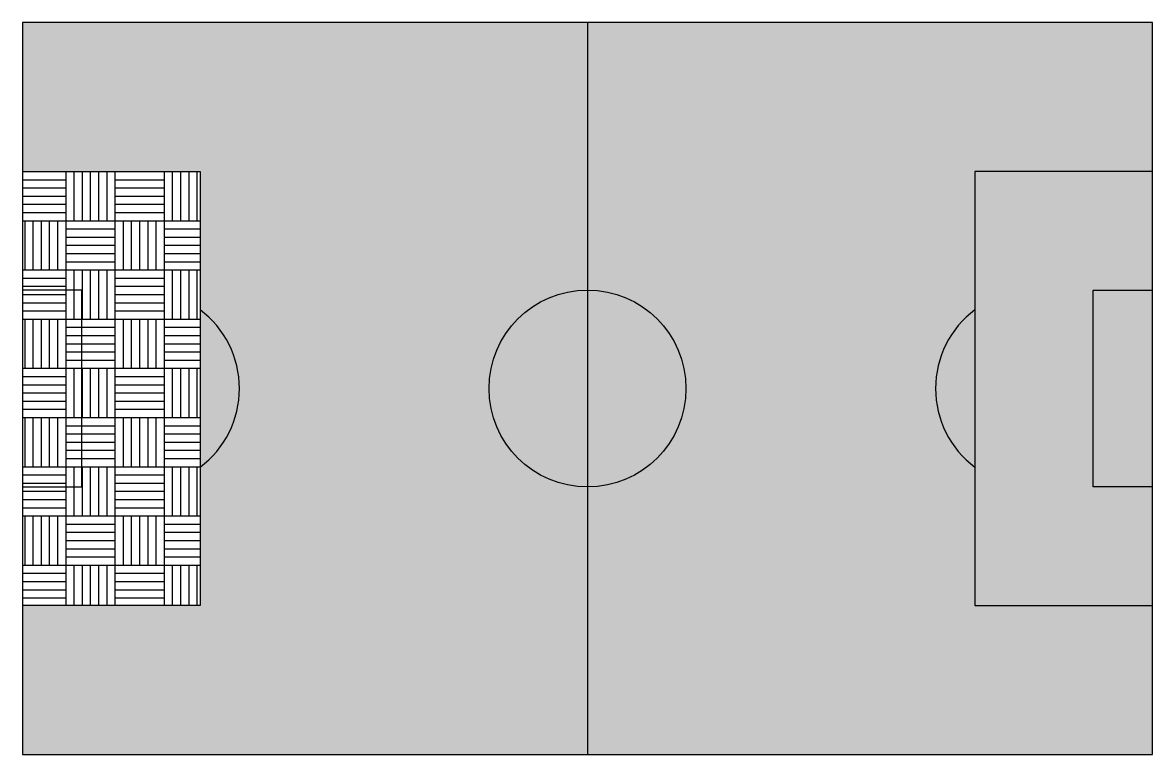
# Model space of a CAD drawing. Header units: centimetres. Extents: x 1068 to 67652, y 686 to 20845.
# Drawn here: x 41202 to 51702, y 985 to 7785 of the extents above; entities that cross this region are included whole.
import ezdxf

# ---------------------------------------------------------------- set-up
doc = ezdxf.new("R2010")
doc.units = ezdxf.units.CM
doc.layers.add('linea', color=4, linetype='Continuous', lineweight=25)

msp = doc.modelspace()

# ---------------------------------------------------------------- hatches: boundary and pattern name
at = {"layer": 'linea', "true_color": 0xf8991e, "transparency": 33554556}
h = msp.add_hatch(color=30, dxfattribs=at)
h.dxf.hatch_style = 1
h.paths.add_polyline_path([(46451.748, 5299.611), (46451.748, 7784.611), (41201.748, 7784.611), (41201.748, 6399.611), (42851.748, 6399.611), (42851.748, 5115.86, -0.499146028), (42851.748, 3653.362), (42851.748, 2369.611), (41201.748, 2369.611), (41201.748, 984.611), (46451.748, 984.611), (46451.748, 3469.611, -0.414213562), (45536.748, 4384.611, -0.414213562)])
at = {"layer": 'linea', "transparency": 33554687}
h = msp.add_hatch(color=256, dxfattribs=at)
h.set_gradient(color1=(122, 175, 223), color2=(20, 52, 82), one_color=1, tint=0.2)
h.paths.add_polyline_path([(46451.748, 7784.611), (46451.748, 5299.611, -0.414213562), (47366.748, 4384.611, -0.414213562), (46451.748, 3469.611), (46451.748, 984.611), (51701.748, 984.611), (51701.748, 2369.611), (50051.748, 2369.611), (50051.748, 3653.362, -0.499146028), (50051.748, 5115.86), (50051.748, 6399.611), (51701.748, 6399.611), (51701.748, 7784.611)])
at = {"layer": 'linea', "true_color": 0xcd2027, "transparency": 33554687}
h = msp.add_hatch(dxfattribs=at)
h.set_pattern_fill('AR-PARQ1', color=242, scale=1.5, style=0)
h.paths.add_polyline_path([(42851.748, 6399.611), (41201.748, 6399.611), (41201.748, 5299.611), (41751.748, 5299.611), (41751.748, 3469.611), (41201.748, 3469.611), (41201.748, 2369.611), (42851.748, 2369.611)])
h.paths.add_polyline_path([(41751.748, 5299.611), (41201.748, 5299.611), (41201.748, 3469.611), (41751.748, 3469.611)], flags=17)
at = {"layer": 'linea', "transparency": 33554687}
h = msp.add_hatch(color=256, dxfattribs=at)
h.set_gradient(color1=(169, 83, 160), color2=(255, 255, 0), tint=0.2)
h.paths.add_polyline_path([(50051.748, 2369.611), (51701.748, 2369.611), (51701.748, 3469.611), (51151.748, 3469.611), (51151.748, 5299.611), (51701.748, 5299.611), (51701.748, 6399.611), (50051.748, 6399.611)])
h = msp.add_hatch(color=256, dxfattribs=at)
h.set_gradient(color1=(169, 83, 160), color2=(41, 20, 39), one_color=1, tint=0.123656)
h.paths.add_polyline_path([(46451.748, 5299.611, 0.414213562), (45536.748, 4384.611, 0.414213562), (46451.748, 3469.611)])
h = msp.add_hatch(color=256, dxfattribs=at)
h.set_gradient(color1=(169, 83, 160), color2=(0, 0, 0), one_color=1)
h.paths.add_polyline_path([(46451.748, 5299.611), (46451.748, 3469.611, 0.414213562), (47366.748, 4384.611, 0.414213562)])
h = msp.add_hatch(color=256, dxfattribs=at)
h.set_gradient(color1=(169, 83, 160), color2=(255, 255, 0), tint=0.2)
h.paths.add_polyline_path([(51701.748, 5299.611), (51151.748, 5299.611), (51151.748, 3469.611), (51701.748, 3469.611)])
at = {"layer": 'linea', "true_color": 0xcd2027, "transparency": 33554687}
msp.add_hatch(color=242, dxfattribs=at).paths.add_polyline_path([(42851.748, 5115.86), (42851.748, 3653.362, 0.499146028)])
at = {"layer": 'linea', "transparency": 33554687}
h = msp.add_hatch(color=256, dxfattribs=at)
h.set_gradient(color1=(169, 83, 160), color2=(255, 255, 0), rotation=126, tint=0.2)
h.paths.add_polyline_path([(50051.748, 5115.86, 0.499146028), (50051.748, 3653.362)])

# ---------------------------------------------------------------- linework, layer by layer
at = {"layer": 'linea'}
msp.add_line((46451.748, 7784.611), (46451.748, 984.611), dxfattribs=at)
for points in [[(41201.748, 984.611), (51701.748, 984.611), (51701.748, 7784.611), (41201.748, 7784.611), (41201.748, 984.611)], [(41201.748, 6399.611), (42851.748, 6399.611), (42851.748, 2369.611), (41201.748, 2369.611)], [(51701.748, 6399.611), (50051.748, 6399.611), (50051.748, 2369.611), (51701.748, 2369.611)], [(41201.748, 3469.611), (41751.748, 3469.611), (41751.748, 5299.611), (41201.748, 5299.611)], [(51701.748, 3469.611), (51151.748, 3469.611), (51151.748, 5299.611), (51701.748, 5299.611)]]:
    msp.add_lwpolyline(points, dxfattribs=at)
msp.add_circle((46451.748, 4384.611), 915, dxfattribs=at)
for centre, start, end in [((42301.748, 4384.611), 306.9482107, 53.0517893), ((50601.748, 4384.611), 126.9482107, 233.0517893)]:
    msp.add_arc(centre, 915, start, end, dxfattribs=at)

doc.saveas('drawing.dxf')
